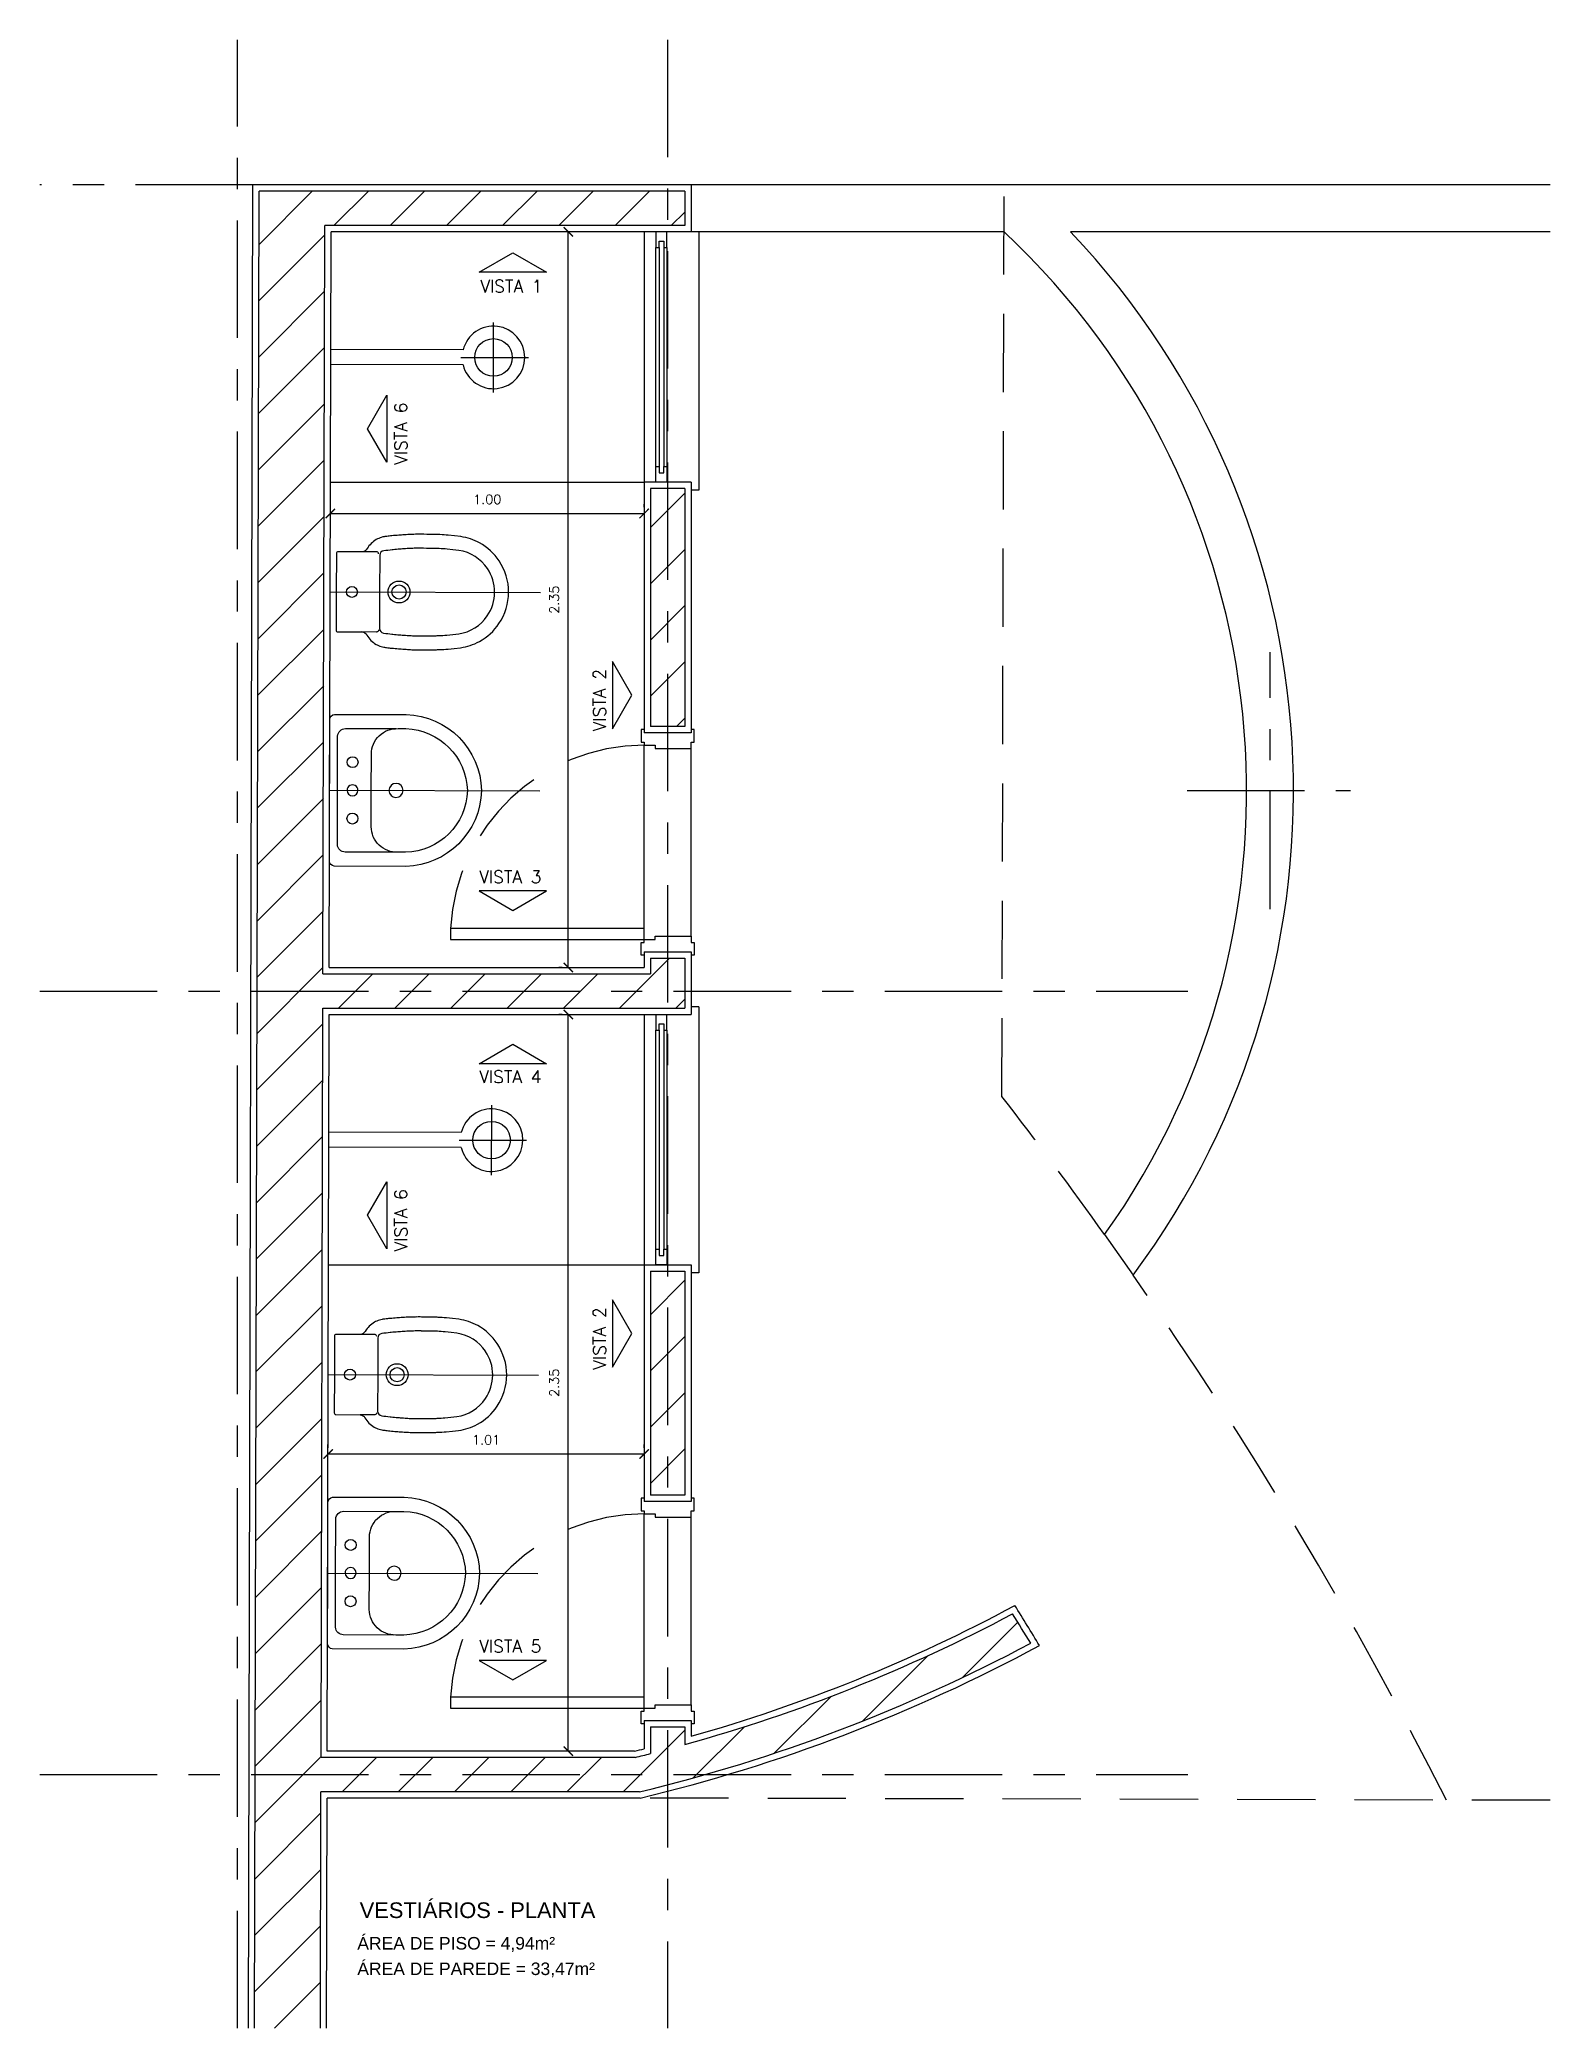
# Model space of a CAD drawing. Header units: millimetres. Extents: x 1 to 250, y 10 to 22.
# Drawn here: x 104.96 to 109.78, y 10.7 to 17.05 of the extents above; entities that cross this region are included whole.
import ezdxf

# ---------------------------------------------------------------- set-up
doc = ezdxf.new("R2010")
doc.units = ezdxf.units.MM
doc.linetypes.add('CENTER', pattern=[0.6, 0.375, -0.075, 0.075, -0.075])
doc.linetypes.add('HIDDEN', pattern=[0.375, 0.25, -0.125])
for name, color, linetype in [('ALV', 5, 'Continuous'), ('CAIX', 2, 'Continuous'), ('COTAS', 1, 'Continuous'), ('EIXOS', 141, 'CENTER'), ('HATCH', 8, 'Continuous'), ('LPROJ', 7, 'HIDDEN'), ('LVISTA02', 1, 'Continuous'), ('NOTAS', 2, 'Continuous'), ('PEÇAS', 7, 'Continuous'), ('PEÇAS50', 8, 'Continuous'), ('REVEST', 2, 'Continuous')]:
    doc.layers.add(name, color=color, linetype=linetype)
doc.styles.add('60-20', font='romans.shx', dxfattribs={"height": 0.03})
doc.styles.add('60-50', font='romans.shx', dxfattribs={"height": 0.075})
doc.styles.add('80-20', font='romans.shx', dxfattribs={"height": 0.04})
doc.styles.add('ARIAL', font='arial.ttf', dxfattribs={"height": 0.05})
doc.dimstyles.new('20', dxfattribs={"dimtxt": 0.1, "dimasz": 0.075, "dimexe": 0.075, "dimexo": 0.05, "dimgap": 0.075, "dimtad": 1, "dimzin": 4, "dimdsep": 46, "dimtxsty": '60-50', "dimblk1": 'ARCHTICK', "dimblk2": 'ARCHTICK', "dimsah": 1, "dimcen": 2.5, "dimclrt": 3, "dimadec": 0, "dimazin": 0, "dimtfac": 1, "dimtmove": 2, "dimatfit": 3, "dimldrblk": 'ARCHTICK', "dimfxl": 1, "dimarcsym": 0})

msp = doc.modelspace()

# ---------------------------------------------------------------- texts
at = {"layer": 'NOTAS', "color": 3, "style": '80-20'}
for s, p in [('VISTA 1', (106.3657, 16.2414)), ('VISTA 3', (106.3623, 14.3546)), ('VISTA 4', (106.3623, 13.7164)), ('VISTA 5', (106.3623, 11.8971))]:
    msp.add_text(s, height=0.04, dxfattribs=at).set_placement(p)
for s, p in [('VISTA 6', (106.1321, 15.691)), ('VISTA 2', (106.7668, 14.84)), ('VISTA 6', (106.1321, 13.1783)), ('VISTA 2', (106.7668, 12.8006))]:
    msp.add_text(s, height=0.04, rotation=90, dxfattribs=at).set_placement(p)
at = {"layer": 'NOTAS', "style": 'ARIAL'}
for s, height, p in [('VESTIÁRIOS - PLANTA', 0.05, (105.9805, 11.0488)), ('ÁREA DE PISO = 4,94m²', 0.04, (105.9729, 10.9482)), ('ÁREA DE PAREDE = 33,47m²', 0.04, (105.9729, 10.8667))]:
    msp.add_text(s, height=height, dxfattribs=at).set_placement(p)

# ---------------------------------------------------------------- blocks, each defined once
blk = doc.blocks.new('_ARCHTICK')
at = {"color": 0, "linetype": 'ByBlock', "const_width": 0.15}
blk.add_lwpolyline([(-0.5, -0.5), (0.5, 0.5)], dxfattribs=at)
blk = doc.blocks.new('*D133')
at = {"color": 0, "linetype": 'ByBlock'}
for p, q in [((105.8868, 15.5554), (105.8868, 15.5654)), ((106.8894, 15.5554), (106.8894, 15.5654)), ((105.8868, 15.5354), (106.8894, 15.5354))]:
    blk.add_line(p, q, dxfattribs=at)
at = {"layer": 'DEFPOINTS', "color": 0, "linetype": 'ByBlock'}
for p in [(105.8868, 15.5354), (106.8894, 15.5354), (106.8894, 15.5354)]:
    blk.add_point(p, dxfattribs=at)
at = {"color": 0, "linetype": 'ByBlock', "xscale": 0.03, "yscale": 0.03, "zscale": 0.03, "rotation": 180}
blk.add_blockref('_ARCHTICK', (105.8868, 15.5354), dxfattribs=at)
at = {"color": 0, "linetype": 'ByBlock', "xscale": 0.03, "yscale": 0.03, "zscale": 0.03}
blk.add_blockref('_ARCHTICK', (106.8894, 15.5354), dxfattribs=at)
at = {"color": 3, "linetype": 'ByBlock', "insert": (106.3881, 15.5804), "char_height": 0.03, "attachment_point": 5, "style": '60-20'}
blk.add_mtext('1.00', dxfattribs=at)
blk = doc.blocks.new('*D134')
at = {"color": 0, "linetype": 'ByBlock'}
for p, q in [((105.8795, 12.5512), (105.8795, 12.5612)), ((105.8795, 12.5312), (106.8894, 12.5312)), ((106.8894, 12.5512), (106.8894, 12.5612))]:
    blk.add_line(p, q, dxfattribs=at)
at = {"layer": 'DEFPOINTS', "color": 0, "linetype": 'ByBlock'}
for p in [(105.8795, 12.5312), (106.8894, 12.5312), (106.8894, 12.5312)]:
    blk.add_point(p, dxfattribs=at)
at = {"color": 0, "linetype": 'ByBlock', "xscale": 0.03, "yscale": 0.03, "zscale": 0.03, "rotation": 180}
blk.add_blockref('_ARCHTICK', (105.8795, 12.5312), dxfattribs=at)
at = {"color": 0, "linetype": 'ByBlock', "xscale": 0.03, "yscale": 0.03, "zscale": 0.03}
blk.add_blockref('_ARCHTICK', (106.8894, 12.5312), dxfattribs=at)
at = {"color": 3, "linetype": 'ByBlock', "insert": (106.3844, 12.5762), "char_height": 0.03, "attachment_point": 5, "style": '60-20'}
blk.add_mtext('1.01', dxfattribs=at)
blk = doc.blocks.new('*D135')
at = {"color": 0, "linetype": 'ByBlock'}
for p, q in [((106.6271, 13.9349), (106.6171, 13.9349)), ((106.6471, 11.582), (106.6471, 13.9349)), ((106.6271, 11.582), (106.6171, 11.582))]:
    blk.add_line(p, q, dxfattribs=at)
at = {"layer": 'DEFPOINTS', "color": 0, "linetype": 'ByBlock'}
for p in [(106.6471, 13.9349), (106.6471, 13.9349), (106.6471, 11.582)]:
    blk.add_point(p, dxfattribs=at)
at = {"color": 0, "linetype": 'ByBlock', "xscale": 0.03, "yscale": 0.03, "zscale": 0.03}
for p, rotation in [((106.6471, 13.9349), 90), ((106.6471, 11.582), 270)]:
    blk.add_blockref('_ARCHTICK', p, dxfattribs=dict(at, rotation=rotation))
at = {"color": 3, "linetype": 'ByBlock', "insert": (106.6021, 12.7585), "char_height": 0.03, "attachment_point": 5, "rotation": 90, "style": '60-20'}
blk.add_mtext('2.35', dxfattribs=at)
blk = doc.blocks.new('*D136')
at = {"color": 0, "linetype": 'ByBlock'}
for p, q in [((106.6271, 16.4351), (106.6171, 16.4351)), ((106.6471, 14.0849), (106.6471, 16.4351)), ((106.6271, 14.0849), (106.6171, 14.0849))]:
    blk.add_line(p, q, dxfattribs=at)
at = {"layer": 'DEFPOINTS', "color": 0, "linetype": 'ByBlock'}
for p in [(106.6471, 16.4351), (106.6471, 16.4351), (106.6471, 14.0849)]:
    blk.add_point(p, dxfattribs=at)
at = {"color": 0, "linetype": 'ByBlock', "xscale": 0.03, "yscale": 0.03, "zscale": 0.03}
for p, rotation in [((106.6471, 16.4351), 90), ((106.6471, 14.0849), 270)]:
    blk.add_blockref('_ARCHTICK', p, dxfattribs=dict(at, rotation=rotation))
at = {"color": 3, "linetype": 'ByBlock', "insert": (106.6021, 15.26), "char_height": 0.03, "attachment_point": 5, "rotation": 90, "style": '60-20'}
blk.add_mtext('2.35', dxfattribs=at)

# ---------------------------------------------------------------- dimensions: what is measured, and where the dimension line sits
at = {"layer": 'COTAS'}
for base, p1, p2, picture, middle in [((106.6471, 16.4351), (106.6471, 14.0849), (106.6471, 16.4351), '*D136', (106.6021, 15.26)), ((106.6471, 13.9349), (106.6471, 11.582), (106.6471, 13.9349), '*D135', (106.6021, 12.7585))]:
    dim = msp.add_linear_dim(base=base, p1=p1, p2=p2, angle=90, dimstyle='20', override={"dimtxt": 0.02, "dimasz": 0.03, "dimexe": 0.03, "dimexo": 0.02, "dimgap": 0.03, "dimtxsty": '60-20'}, dxfattribs=at)
    dim.commit()
    dim.dimension.update_dxf_attribs({"geometry": picture, "text_midpoint": middle})
for base, p1, p2, picture, middle in [((106.8894, 15.5354), (105.8868, 15.5354), (106.8894, 15.5354), '*D133', (106.3881, 15.5804)), ((106.8894, 12.5312), (105.8795, 12.5312), (106.8894, 12.5312), '*D134', (106.3844, 12.5762))]:
    dim = msp.add_linear_dim(base=base, p1=p1, p2=p2, dimstyle='20', override={"dimtxt": 0.02, "dimasz": 0.03, "dimexe": 0.03, "dimexo": 0.02, "dimgap": 0.03, "dimtxsty": '60-20'}, dxfattribs=at)
    dim.commit()
    dim.dimension.update_dxf_attribs({"geometry": picture, "text_midpoint": middle})

# ---------------------------------------------------------------- hatches: boundary and pattern name
at = {"layer": 'HATCH'}
h = msp.add_hatch(dxfattribs=at)
h.set_pattern_fill('ANSI31', color=256, scale=0.04, style=0)
h.paths.add_polyline_path([(107.0194, 16.5651), (105.6593, 16.5651), (105.645, 10.6968), (105.855, 10.6968), (105.8568, 11.452), (106.8744, 11.452, 0.063562), (108.1242, 11.9268, 0.002105), (108.0663, 12.0207, -0.054671), (107.0194, 11.6032), (107.0194, 11.6595), (106.9094, 11.6595), (106.9094, 11.574, -0.002396), (106.8613, 11.562), (105.8571, 11.562), (105.8629, 13.9549), (107.0194, 13.9549), (107.0194, 14.1149), (106.9094, 14.1149), (106.9094, 14.0649), (105.8632, 14.0649), (105.8691, 16.4551), (107.0194, 16.4551)])
h.paths.add_polyline_path([(107.0194, 15.6151), (106.9094, 15.6151), (106.9094, 14.8548), (107.0194, 14.8548)], flags=17)
h.paths.add_polyline_path([(107.0194, 13.1149), (106.9094, 13.1149), (106.9094, 12.3995), (107.0194, 12.3995)], flags=17)

# ---------------------------------------------------------------- linework, layer by layer
at = {"layer": 'ALV'}
for p, q in [((105.645, 10.6968), (105.6593, 16.5651)), ((107.0194, 16.5651), (105.6593, 16.5651)), ((107.0194, 16.5651), (107.0194, 16.4551)), ((105.8632, 14.0649), (105.8691, 16.4551)), ((107.0194, 16.4551), (105.8691, 16.4551)), ((107.0194, 15.6151), (106.9094, 15.6151)), ((106.9094, 15.6151), (106.9094, 14.8548)), ((107.0194, 15.6151), (107.0194, 14.8548)), ((107.0194, 14.8548), (106.9094, 14.8548)), ((106.9094, 14.1149), (106.9094, 14.0649)), ((106.9094, 14.1149), (107.0194, 14.1149)), ((107.0194, 14.1149), (107.0194, 13.9549)), ((105.8632, 14.0649), (106.9094, 14.0649)), ((105.8571, 11.562), (105.8629, 13.9549)), ((105.8629, 13.9549), (107.0194, 13.9549)), ((106.9094, 13.1149), (107.0194, 13.1149)), ((106.9094, 13.1149), (106.9094, 12.3995)), ((107.0194, 13.1149), (107.0194, 12.3995)), ((107.0194, 12.3995), (106.9094, 12.3995)), ((106.9094, 11.6595), (106.9094, 11.574)), ((106.9094, 11.6595), (107.0194, 11.6595)), ((107.0194, 11.6595), (107.0194, 11.6032)), ((106.8613, 11.562), (105.8571, 11.562)), ((105.855, 10.6968), (105.8568, 11.452)), ((106.8744, 11.452), (105.8568, 11.452))]:
    msp.add_line(p, q, dxfattribs=at)
for centre, radius, start, end in [((105.6394, 16.5851), 5.1696, 285.48267, 297.99999), ((96.95, 5.1063), 13.0913, 31.39943, 31.88182), ((105.6394, 16.5851), 5.2796, 283.52828, 298.07594), ((105.6394, 16.5851), 5.1696, 283.67213, 284.22135)]:
    msp.add_arc(centre, radius, start, end, dxfattribs=at)
at = {"layer": 'CAIX'}
for p, q in [((106.9269, 16.4351), (106.9269, 16.3851)), ((106.9369, 16.3851), (106.9369, 16.4051)), ((106.9369, 16.4051), (106.9519, 16.4051)), ((106.9519, 16.4051), (106.9519, 16.3851)), ((106.9619, 16.3851), (106.9619, 16.4351)), ((106.9269, 16.3851), (106.9369, 16.3851)), ((106.9369, 16.3851), (106.9369, 15.6851)), ((106.9519, 16.3851), (106.9519, 15.6851)), ((106.9519, 16.3851), (106.9619, 16.3851)), ((106.9269, 13.9349), (106.9269, 13.8849)), ((106.9619, 13.8849), (106.9619, 13.9349)), ((106.9269, 13.8849), (106.9369, 13.8849)), ((106.9369, 13.8849), (106.9369, 13.9049)), ((106.9369, 13.9049), (106.9519, 13.9049)), ((106.9369, 13.8849), (106.9369, 13.1849)), ((106.9519, 13.9049), (106.9519, 13.8849)), ((106.9519, 13.8849), (106.9519, 13.1849)), ((106.9519, 13.8849), (106.9619, 13.8849))]:
    msp.add_line(p, q, dxfattribs=at)
for points in [[(106.9519, 15.6651), (106.9519, 15.6851), (106.9619, 15.6851), (106.9619, 15.6351), (106.9269, 15.6351), (106.9269, 15.6851), (106.9369, 15.6851), (106.9369, 15.6651)], [(106.9519, 13.1649), (106.9519, 13.1849), (106.9619, 13.1849), (106.9619, 13.1349), (106.9269, 13.1349), (106.9269, 13.1849), (106.9369, 13.1849), (106.9369, 13.1649)]]:
    msp.add_lwpolyline(points, close=True, dxfattribs=at)
for points in [[(106.8894, 14.8449), (106.8794, 14.8449), (106.8794, 14.8049), (106.8894, 14.8049), (106.8894, 14.7949), (106.9244, 14.7949), (106.9244, 14.7849), (107.0394, 14.7849), (107.0394, 14.8049), (107.0494, 14.8049), (107.0494, 14.8449), (107.0394, 14.8449)], [(106.8894, 14.1749), (106.8894, 14.2099), (106.2704, 14.2099), (106.2704, 14.1749), (106.8894, 14.1749)], [(106.8894, 14.1249), (106.8794, 14.1249), (106.8794, 14.1649), (106.8894, 14.1649), (106.8894, 14.1749), (106.9244, 14.1749), (106.9244, 14.1849), (107.0394, 14.1849), (107.0394, 14.1649), (107.0494, 14.1649), (107.0494, 14.1249), (107.0394, 14.1249)], [(106.8894, 12.3895), (106.8794, 12.3895), (106.8794, 12.3495), (106.8894, 12.3495), (106.8894, 12.3395), (106.9244, 12.3395), (106.9244, 12.3295), (107.0394, 12.3295), (107.0394, 12.3495), (107.0494, 12.3495), (107.0494, 12.3895), (107.0394, 12.3895)], [(106.8894, 11.7195), (106.8894, 11.7545), (106.2704, 11.7545), (106.2704, 11.7195), (106.8894, 11.7195)], [(106.8894, 11.6695), (106.8794, 11.6695), (106.8794, 11.7095), (106.8894, 11.7095), (106.8894, 11.7195), (106.9244, 11.7195), (106.9244, 11.7295), (107.0394, 11.7295), (107.0394, 11.7095), (107.0494, 11.7095), (107.0494, 11.6695), (107.0394, 11.6695)]]:
    msp.add_lwpolyline(points, dxfattribs=at)
at = {"layer": 'CAIX', "color": 8, "linetype": 'HIDDEN'}
for centre in [(106.8894, 14.1749), (106.8894, 11.7195)]:
    msp.add_arc(centre, 0.62, 90, 176.76385, dxfattribs=at)
at = {"layer": 'EIXOS'}
for p, q in [((105.5905, 10.6968), (105.5905, 17.0486)), ((106.9644, 17.0486), (106.9644, 10.6968)), ((105.6394, 16.5851), (104.9585, 16.5851)), ((108.8888, 14.2719), (108.8888, 15.0928)), ((108.6242, 14.65), (109.1462, 14.65)), ((104.9585, 14.0099), (108.6258, 14.0099)), ((104.9585, 11.507), (108.6258, 11.507))]:
    msp.add_line(p, q, dxfattribs=at)
at = {"layer": 'LPROJ'}
for p, q in [((108.0323, 13.6734), (108.0394, 16.5792)), ((109.784, 11.4249), (106.8768, 11.432))]:
    msp.add_line(p, q, dxfattribs=at)
for start, end in [(35.47753, 37.72728), (26.83822, 34.82956)]:
    msp.add_arc((96.9511, 5.1005), 14.0102, start, end, dxfattribs=at)
at = {"layer": 'LVISTA02', "color": 2}
for p, q in [((109.784, 16.5851), (107.0394, 16.5851)), ((108.039, 16.4351), (107.039, 16.4351)), ((109.784, 16.4351), (108.2518, 16.4351)), ((108.3603, 13.2318), (108.4515, 13.1023))]:
    msp.add_line(p, q, dxfattribs=at)
at = {"layer": 'LVISTA02'}
for p, q in [((106.8894, 16.4351), (106.8894, 15.6351)), ((107.0644, 16.4351), (107.0644, 15.6101)), ((106.9269, 15.6851), (106.9269, 16.3851)), ((106.9619, 16.3851), (106.9619, 15.6851)), ((105.889, 15.6351), (106.889, 15.6351)), ((107.0644, 15.6101), (107.0394, 15.6101)), ((106.8894, 14.2099), (106.8894, 14.7949)), ((107.0394, 14.1849), (107.0394, 14.7849)), ((106.8894, 13.9349), (106.8894, 13.1349)), ((107.0644, 13.9599), (107.0394, 13.9599)), ((107.0644, 13.9599), (107.0644, 13.1099)), ((106.9269, 13.1849), (106.9269, 13.8849)), ((106.9619, 13.8849), (106.9619, 13.1849)), ((105.8829, 13.1349), (106.8894, 13.1349)), ((107.0644, 13.1099), (107.0394, 13.1099)), ((106.8894, 11.7545), (106.8894, 12.3395)), ((107.0394, 11.7295), (107.0394, 12.3295))]:
    msp.add_line(p, q, dxfattribs=at)
at = {"layer": 'LVISTA02', "color": 2}
for radius, start, end in [(2.4441, 324.53303, 46.9204), (2.5941, 323.37172, 43.48548)]:
    msp.add_arc((106.3697, 14.65), radius, start, end, dxfattribs=at)
at = {"layer": 'NOTAS'}
for points in [[(106.3626, 16.3063), (106.47, 16.3683), (106.5774, 16.3063)], [(106.0672, 15.699), (106.0052, 15.8063), (106.0672, 15.9137)], [(106.7879, 14.848), (106.8499, 14.9554), (106.7879, 15.0627)], [(106.3626, 14.3295), (106.47, 14.2675), (106.5774, 14.3295)], [(106.3626, 13.7779), (106.47, 13.8399), (106.5774, 13.7779)], [(106.0672, 13.1862), (106.0052, 13.2936), (106.0672, 13.4009)], [(106.7879, 12.8085), (106.8499, 12.9159), (106.7879, 13.0233)], [(106.3626, 11.8719), (106.47, 11.8099), (106.5774, 11.8719)]]:
    msp.add_lwpolyline(points, close=True, dxfattribs=at)
at = {"layer": 'PEÇAS'}
for p, q in [((106.3109, 16.0101), (105.888, 16.0111)), ((106.311, 16.0581), (105.8881, 16.0591)), ((106.3049, 13.5579), (105.882, 13.5589)), ((106.3048, 13.5099), (105.8819, 13.5109))]:
    msp.add_line(p, q, dxfattribs=at)
for points in [[(106.4562, 15.2838, 0.151271), (106.4259, 15.3838, 0.125962), (106.3636, 15.4415, 0.09008), (106.3036, 15.4616), (106.2836, 15.4642), (106.2636, 15.4662, 0.004685), (106.2371, 15.4679, 0.00925), (106.2236, 15.4683, 0.000115), (106.1855, 15.4689, 0.002343), (106.1836, 15.4689, 0.000782), (106.1707, 15.469, 0.001444), (106.1636, 15.469, 0.004804), (106.1532, 15.4688, 0.005206), (106.1436, 15.4685, 0.005188), (106.1347, 15.468, 0.002211), (106.1136, 15.4666, 0.001932), (106.1054, 15.466, 0.000736), (106.0836, 15.4642, 0.008336), (106.0791, 15.4637, 0.001408), (106.0636, 15.4619, 0.000457), (106.0586, 15.4612, 0.054722), (106.0496, 15.4591, 0.029037), (106.0336, 15.4523, 0.123774), (106.0043, 15.4231, -0.261182), (105.9885, 15.4129), (105.9115, 15.4131, 0.439555), (105.906, 15.4076), (105.9057, 15.2851), (105.9054, 15.1626, 0.439555), (105.9109, 15.1571), (105.9879, 15.1569, -0.261182), (106.0036, 15.1466, 0.123774), (106.0328, 15.1173, 0.029037), (106.0488, 15.1104, 0.054722), (106.0578, 15.1082, 0.000457), (106.0628, 15.1076, 0.001408), (106.0782, 15.1057, 0.008336), (106.0828, 15.1052, 0.000736), (106.1045, 15.1033, 0.001932), (106.1128, 15.1026, 0.002211), (106.1338, 15.1011, 0.005188), (106.1427, 15.1005, 0.005206), (106.1523, 15.1002, 0.004804), (106.1627, 15.1, 0.001444), (106.1698, 15.0999, 0.000782), (106.1827, 15.0999, 0.002343), (106.1846, 15.0999, 0.000115), (106.2227, 15.1003, 0.00925), (106.2362, 15.1007, 0.004685), (106.2628, 15.1022), (106.2828, 15.1042), (106.3028, 15.1066, 0.09008), (106.3628, 15.1265, 0.125962), (106.4255, 15.1838, 0.151271)], [(105.8846, 14.6512), (105.8852, 14.878, -0.345194), (105.9001, 14.8936), (106.1289, 14.8931, -0.399699), (106.3697, 14.65, -0.399699), (106.1277, 14.4081), (105.8989, 14.4086, -0.345194), (105.8841, 14.4243)], [(106.4501, 12.7835, 0.151271), (106.4198, 12.8836, 0.125962), (106.3575, 12.9412, 0.09008), (106.2975, 12.9614), (106.2775, 12.9639), (106.2575, 12.966, 0.004685), (106.231, 12.9676, 0.00925), (106.2175, 12.9681, 0.000115), (106.1794, 12.9686, 0.002343), (106.1775, 12.9687, 0.000782), (106.1646, 12.9687, 0.001444), (106.1575, 12.9687, 0.004804), (106.1471, 12.9686, 0.005206), (106.1375, 12.9683, 0.005188), (106.1286, 12.9678, 0.002211), (106.1075, 12.9663, 0.001932), (106.0992, 12.9657, 0.000736), (106.0775, 12.9639, 0.008336), (106.0729, 12.9634, 0.001408), (106.0575, 12.9616, 0.000457), (106.0525, 12.961, 0.054722), (106.0435, 12.9588, 0.029037), (106.0275, 12.952, 0.123774), (105.9982, 12.9229, -0.261182), (105.9824, 12.9126), (105.9054, 12.9128, 0.439555), (105.8999, 12.9073), (105.8996, 12.7848), (105.8993, 12.6623, 0.439555), (105.9048, 12.6568), (105.9818, 12.6566, -0.261182), (105.9975, 12.6463, 0.123774), (106.0267, 12.617, 0.029037), (106.0427, 12.6102, 0.054722), (106.0517, 12.608, 0.000457), (106.0567, 12.6073, 0.001408), (106.0721, 12.6054, 0.008336), (106.0766, 12.6049, 0.000736), (106.0984, 12.603, 0.001932), (106.1066, 12.6023, 0.002211), (106.1277, 12.6008, 0.005188), (106.1366, 12.6003, 0.005206), (106.1462, 12.5999, 0.004804), (106.1566, 12.5997, 0.001444), (106.1637, 12.5997, 0.000782), (106.1766, 12.5997, 0.002343), (106.1785, 12.5997, 0.000115), (106.2166, 12.6001, 0.00925), (106.2301, 12.6005, 0.004685), (106.2566, 12.602), (106.2766, 12.6039), (106.2967, 12.6064, 0.09008), (106.3567, 12.6262, 0.125962), (106.4193, 12.6836, 0.151271)], [(105.8785, 12.1509), (105.8791, 12.3777, -0.345194), (105.894, 12.3934), (106.1228, 12.3928, -0.399699), (106.3635, 12.1497, -0.399699), (106.1216, 11.9078), (105.8928, 11.9084, -0.345194), (105.878, 11.9241)]]:
    msp.add_lwpolyline(points, format="xyb", close=True, dxfattribs=at)
for centre in [(106.408, 16.0339), (106.4019, 13.5336)]:
    msp.add_arc(centre, 0.1, 193.74654, 165.97346, dxfattribs=at)
at = {"layer": 'PEÇAS50'}
for p, q in [((106.4078, 15.9219), (106.4083, 16.1459)), ((106.304, 16.0341), (106.52, 16.0336)), ((105.8862, 15.2852), (106.5578, 15.2835)), ((105.8846, 14.6512), (106.5562, 14.6495)), ((106.4016, 13.4216), (106.4022, 13.6456)), ((106.2979, 13.5339), (106.5139, 13.5333)), ((105.8801, 12.7849), (106.5517, 12.7832)), ((105.8785, 12.1509), (106.5501, 12.1493))]:
    msp.add_line(p, q, dxfattribs=at)
for points in [[(106.041, 15.4063, 0.385098), (106.036, 15.4127), (106.0346, 15.4128), (105.9885, 15.4129)], [(106.4115, 15.2841, 0.152133), (106.3886, 15.3592, 0.000372), (106.3885, 15.3593, 0.213243), (106.2976, 15.4173), (106.2785, 15.4198), (106.2598, 15.4217, 0.00456), (106.2348, 15.4232, 0.00925), (106.223, 15.4236, 0.000115), (106.1849, 15.4242, 0.002343), (106.1834, 15.4242, 0.000782), (106.1706, 15.4243, 0.001444), (106.1638, 15.4243, 0.004804), (106.1543, 15.4241, 0.005206), (106.1456, 15.4239, 0.005188), (106.1375, 15.4234, 0.002211), (106.1169, 15.422, 0.001932), (106.109, 15.4214, 0.000736), (106.0874, 15.4196, 0.008336), (106.0843, 15.4193, 0.002483), (106.0575, 15.416, 0.380805), (106.0445, 15.4019), (106.0442, 15.2848), (106.0439, 15.1676, 0.380805), (106.0569, 15.1534, 0.002483), (106.0836, 15.15, 0.008336), (106.0867, 15.1497, 0.000736), (106.1083, 15.1478, 0.001932), (106.1162, 15.1472, 0.002211), (106.1369, 15.1457, 0.005188), (106.1449, 15.1452, 0.005206), (106.1536, 15.1449, 0.004804), (106.1631, 15.1447, 0.001444), (106.1699, 15.1447, 0.000782), (106.1827, 15.1446, 0.002343), (106.1842, 15.1446, 0.000115), (106.2223, 15.145, 0.00925), (106.2341, 15.1454, 0.00456), (106.2591, 15.1468), (106.2779, 15.1486), (106.2969, 15.151, 0.213243), (106.3882, 15.2085, 0.000372), (106.3883, 15.2087, 0.152133), (106.4115, 15.2837)], [(106.0404, 15.1633, -0.385098), (106.0354, 15.1569), (106.0339, 15.1568), (105.9879, 15.1569)], [(106.0962, 14.4531), (105.9342, 14.4535, -0.371535), (105.9092, 14.478), (105.9096, 14.6511), (105.9101, 14.8242, -0.371535), (105.9351, 14.8485), (106.0971, 14.8481)], [(106.0349, 12.906, 0.385098), (106.0299, 12.9125), (106.0285, 12.9125), (105.9824, 12.9126)], [(106.4054, 12.7838, 0.152133), (106.3825, 12.8589, 0.000372), (106.3824, 12.8591, 0.213243), (106.2914, 12.9171), (106.2724, 12.9195), (106.2537, 12.9214, 0.00456), (106.2287, 12.923, 0.00925), (106.2168, 12.9234, 0.000115), (106.1787, 12.9239, 0.002343), (106.1773, 12.924, 0.000782), (106.1645, 12.924, 0.001444), (106.1577, 12.924, 0.004804), (106.1481, 12.9239, 0.005206), (106.1395, 12.9236, 0.005188), (106.1314, 12.9232, 0.002211), (106.1108, 12.9217, 0.001932), (106.1029, 12.9211, 0.000736), (106.0813, 12.9194, 0.008336), (106.0782, 12.919, 0.002483), (106.0514, 12.9158, 0.380805), (106.0384, 12.9017), (106.0381, 12.7845), (106.0378, 12.6674, 0.380805), (106.0508, 12.6532, 0.002483), (106.0775, 12.6498, 0.008336), (106.0806, 12.6494, 0.000736), (106.1022, 12.6476, 0.001932), (106.1101, 12.6469, 0.002211), (106.1308, 12.6454, 0.005188), (106.1388, 12.6449, 0.005206), (106.1475, 12.6446, 0.004804), (106.157, 12.6444, 0.001444), (106.1638, 12.6444, 0.000782), (106.1766, 12.6444, 0.002343), (106.1781, 12.6444, 0.000115), (106.2162, 12.6448, 0.00925), (106.228, 12.6451, 0.00456), (106.253, 12.6465), (106.2718, 12.6484), (106.2908, 12.6507, 0.213243), (106.3821, 12.7082, 0.000372), (106.3822, 12.7084, 0.152133), (106.4054, 12.7834)], [(106.0343, 12.663, -0.385098), (106.0293, 12.6566), (106.0278, 12.6565), (105.9818, 12.6566)], [(106.0901, 11.9529), (105.9281, 11.9533, -0.371535), (105.9031, 11.9778), (105.9035, 12.1508), (105.904, 12.3239, -0.371535), (105.929, 12.3483), (106.091, 12.3479)]]:
    msp.add_lwpolyline(points, format="xyb", dxfattribs=at)
for points in [[(106.0176, 14.6508), (106.0179, 14.7668, -0.423334), (106.1031, 14.8481), (106.1281, 14.8481, -0.397421), (106.3246, 14.6501, -0.397421), (106.1272, 14.4531), (106.1022, 14.4531, -0.423334), (106.0174, 14.5348)], [(105.9751, 14.6509, 1), (105.9401, 14.651, 1)], [(106.0115, 12.1506), (106.0118, 12.2666, -0.423334), (106.097, 12.3479), (106.122, 12.3478, -0.397421), (106.3185, 12.1498, -0.397421), (106.1211, 11.9528), (106.0961, 11.9529, -0.423334), (106.0113, 12.0346)], [(105.969, 12.1507, 1), (105.934, 12.1508, 1)]]:
    msp.add_lwpolyline(points, format="xyb", close=True, dxfattribs=at)
for centre, radius in [((106.408, 16.0339), 0.06), ((106.1062, 15.2846), 0.035), ((105.9557, 15.285), 0.0175), ((106.1062, 15.2846), 0.0225), ((105.9579, 14.741), 0.0175), ((105.9574, 14.561), 0.0175), ((106.4019, 13.5336), 0.06), ((105.9496, 12.7847), 0.0175), ((106.1001, 12.7844), 0.035), ((106.1001, 12.7844), 0.0225), ((105.9518, 12.2407), 0.0175), ((105.9513, 12.0607), 0.0175)]:
    msp.add_circle(centre, radius, dxfattribs=at)
for centre, start, end in [((106.0966, 14.6506), 359.86, 179.86), ((106.0966, 14.6506), 179.86, 359.86), ((106.0905, 12.1504), 359.86, 179.86), ((106.0905, 12.1504), 179.86, 359.86)]:
    msp.add_arc(centre, 0.0225, start, end, dxfattribs=at)
at = {"layer": 'REVEST'}
for p, q in [((105.625, 10.6968), (105.6394, 16.5851)), ((107.0394, 16.5851), (105.6394, 16.5851)), ((107.0394, 16.5851), (107.0394, 16.4351)), ((105.8833, 14.0849), (105.889, 16.4351)), ((107.0394, 16.4351), (105.889, 16.4351)), ((106.8894, 15.6351), (106.8894, 14.8349)), ((107.0394, 15.6351), (106.8894, 15.6351)), ((107.0394, 15.6351), (107.0394, 14.8349)), ((107.0394, 14.8349), (106.8894, 14.8349)), ((106.8894, 14.1349), (106.8894, 14.0849)), ((106.8894, 14.1349), (107.0394, 14.1349)), ((107.0394, 14.1349), (107.0394, 13.9349)), ((105.8831, 14.0849), (106.8894, 14.0849)), ((105.8771, 11.582), (105.8829, 13.9349)), ((105.8829, 13.9349), (107.0394, 13.9349)), ((106.8894, 13.1349), (106.8894, 12.3795)), ((106.8894, 13.1349), (107.0394, 13.1349)), ((107.0394, 13.1349), (107.0394, 12.3795)), ((107.0394, 12.3795), (106.8894, 12.3795)), ((106.8894, 11.6795), (107.0394, 11.6795)), ((106.8894, 11.6795), (106.8894, 11.5896)), ((107.0394, 11.6795), (107.0394, 11.6295)), ((106.8589, 11.582), (105.8771, 11.582)), ((105.875, 10.6968), (105.8768, 11.432)), ((106.8768, 11.432), (105.8768, 11.432))]:
    msp.add_line(p, q, dxfattribs=at)
for centre, radius, start, end in [((105.6394, 16.5851), 5.1496, 285.77542, 298.20776), ((96.95, 5.1063), 13.1113, 31.307, 31.96364), ((105.6394, 16.5851), 5.2996, 283.50261, 298.30488), ((105.6394, 16.5851), 5.1496, 283.69879, 284.04825)]:
    msp.add_arc(centre, radius, start, end, dxfattribs=at)

msp.set_redraw_order([(e.dxf.handle, doc.entitydb.next_handle()) for e in msp.query("TEXT MTEXT ATTDEF DIMENSION ARC_DIMENSION")])  # texts and dimensions are drawn at this point

doc.saveas('drawing.dxf')
